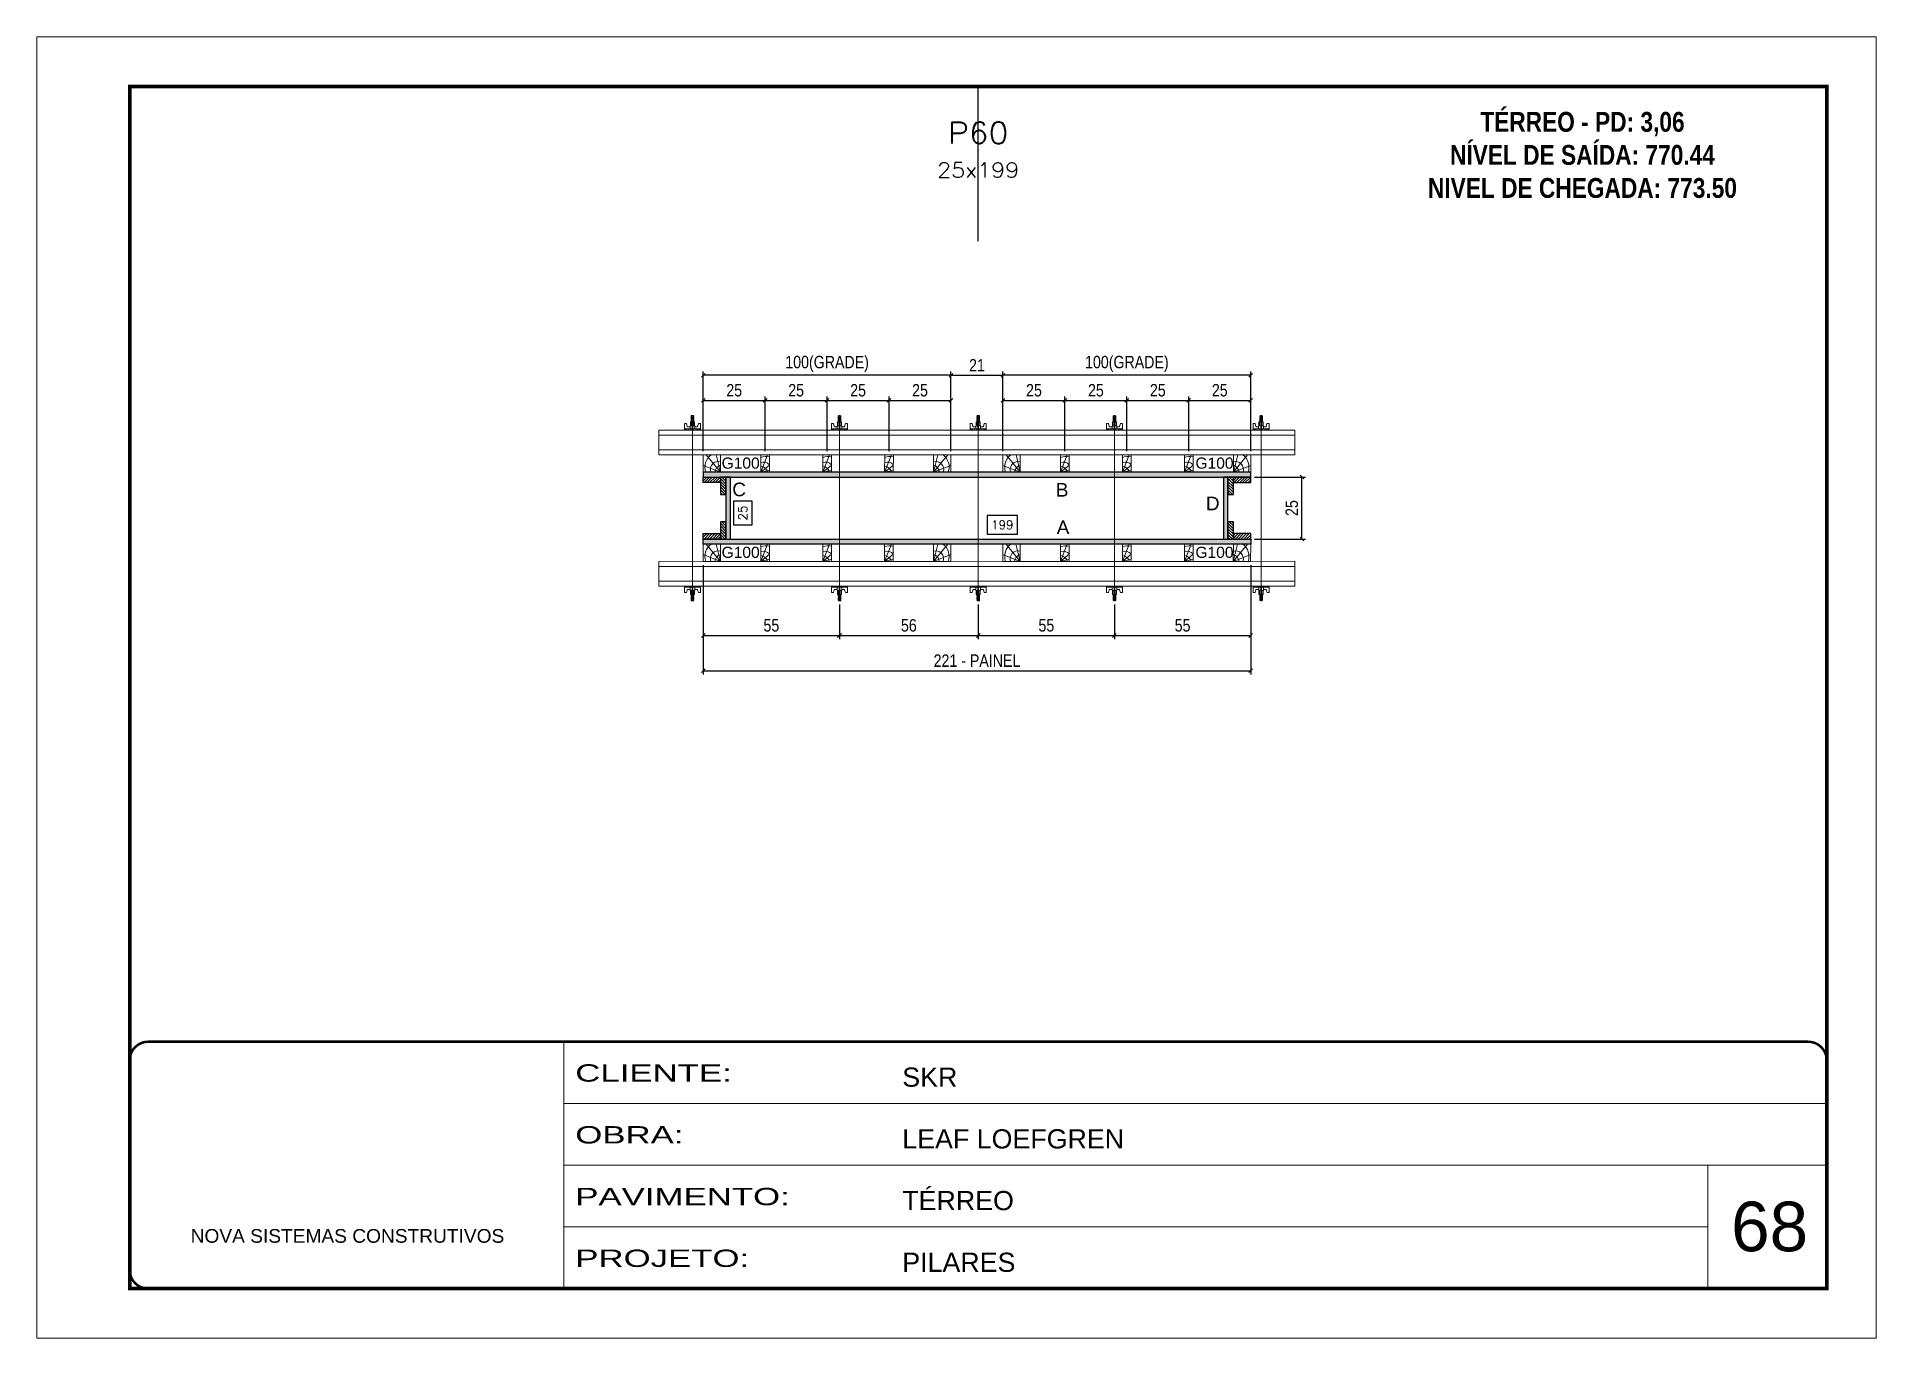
# Model space of a CAD drawing. Extents: x 14400 to 27878, y -21631 to 6985.
# Drawn here: x 19155 to 20640, y -12442 to -11392 of the extents above; entities that cross this region are included whole.
import ezdxf
from ezdxf.enums import TextEntityAlignment as Align

# ---------------------------------------------------------------- set-up
doc = ezdxf.new("R2010")
doc.units = 0
for name, pattern in [('CONTINUO', [0]), ('DASHED', [0.75, 0.5, -0.25]), ('HIDDEN', [0.375, 0.25, -0.125])]:
    doc.linetypes.add(name, pattern=pattern)
for name, color, linetype, lineweight in [('CARIMBO', 255, 'Continuous', 9), ('Folhas', 255, 'Continuous', 9), ('Hachura', 251, 'Continuous', 9), ('Madeira', 126, 'Continuous', 18), ('Perfil Metálico', 224, 'Continuous', 18), ('SARRAFO DE PRESSAO', 251, 'DASHED', 9), ('Texto Seção', 7, 'Continuous', 15)]:
    doc.layers.add(name, color=color, linetype=linetype, lineweight=lineweight)
for name, color, linetype in [('CHAPA', 1, 'Continuous'), ('COTA', 241, 'Continuous'), ('NOMENCLATURA', 7, 'Continuous'), ('SARRAFO', 251, 'Continuous'), ('Texto de Titulo', 7, 'Continuous'), ('Texto Qtd Sarr', 242, 'Continuous'), ('TEXTO_GERAL', 7, 'Continuous')]:
    doc.layers.add(name, color=color, linetype=linetype)
doc.styles.add('ARIAL', font='arial.ttf')
doc.styles.add('COTA TECNICA 2X', font='techl___.ttf', dxfattribs={"height": 10})
doc.styles.add('ROMANC', font='techb___.ttf', dxfattribs={"height": 2.5})
doc.styles.add('ROMANS', font='romans.shx')
doc.styles.add('SANSSERIF', font='sas_____.pfb')
doc.styles.add('Tecnologia', font='')
doc.styles.get('Tecnologia').set_extended_font_data('Forgotten Futurist')
doc.dimstyles.new('SECAO PILAR', dxfattribs={"dimtxt": 10, "dimasz": 3, "dimexe": 3, "dimexo": 3, "dimgap": 3, "dimtad": 1, "dimdec": 1, "dimlfac": 0.5, "dimzin": 12, "dimdsep": 46, "dimtxsty": 'COTA TECNICA 2X', "dimblk1": 'OBLIQUE', "dimblk2": 'OBLIQUE', "dimsah": 1, "dimcen": 0.9, "dimclrd": 256, "dimclre": 256, "dimclrt": 256, "dimadec": 1, "dimazin": 3, "dimtfac": 1, "dimtdec": 1, "dimtmove": 0, "dimatfit": 3, "dimfxl": 1, "dimtolj": 1, "dimtzin": 12, "dimarcsym": 0})
doc.dimstyles.new('SECÇÃO 2', dxfattribs={"dimtxt": 7, "dimasz": 6, "dimexe": 0.18, "dimexo": 2, "dimgap": -4, "dimtad": 3, "dimdec": 1, "dimlfac": 0.5, "dimzin": 12, "dimdsep": 46, "dimtxsty": 'ROMANS', "dimblk": 'ARCHTICK', "dimcen": 0.09, "dimse1": 1, "dimse2": 1, "dimsd1": 1, "dimsd2": 1, "dimclrd": 180, "dimclre": 5, "dimclrt": 1, "dimadec": 0, "dimazin": 3, "dimtfac": 1, "dimtdec": 1, "dimtofl": 0, "dimtmove": 0, "dimatfit": 3, "dimldrblk": 'ARCHTICK', "dimfxl": 1, "dimtolj": 1, "dimtzin": 0, "dimarcsym": 0})

msp = doc.modelspace()

# ---------------------------------------------------------------- texts
at = {"layer": 'CARIMBO', "style": 'ARIAL'}
msp.add_text('68', height=40, dxfattribs=at).set_placement((20522.83, -12372.33))
at = {"layer": 'NOMENCLATURA', "color": 2, "insert": (20402.81, -11426.41), "char_height": 16, "attachment_point": 2, "style": 'ROMANC'}
msp.add_mtext_dynamic_manual_height_columns('\\PTÉRREO - PD: 3,06\\PNÍVEL DE SAÍDA: 770.44\\PNIVEL DE CHEGADA: 773.50', width=432.3511, gutter_width=1, heights=[0], dxfattribs=at)
at = {"layer": 'TEXTO_GERAL', "color": 0, "linetype": 'Continuous', "style": 'SANSSERIF'}
for p in [(19707.82, -11736.43), (20090.37, -11736.43), (19707.81, -11808.41), (20090.35, -11808.41)]:
    msp.add_text('G100', height=9, dxfattribs=at).set_placement(p, align=Align.MIDDLE_LEFT)
at = {"layer": 'TEXTO_GERAL', "style": 'ARIAL'}
for s, p in [('C', (19721.98, -11757.67)), ('B', (19982.73, -11757.98)), ('D', (20104.33, -11769)), ('A', (19983.48, -11788.21))]:
    msp.add_text(s, height=11, dxfattribs=at).set_placement(p, align=Align.MIDDLE_CENTER)

# ---------------------------------------------------------------- blocks, each defined once
blk = doc.blocks.new('9999999999')
at = {"color": 30, "linetype": 'CONTINUO'}
for p, q in [((98564.6, 34230.2), (98564.6, 34429.4)), ((98564.6, 34379.6), (99584, 34379.6)), ((98564.6, 34329.8), (99488, 34329.8)), ((99584, 34329.8), (99488, 34329.8)), ((99488, 34329.8), (99488, 34230.2)), ((98564.6, 34280), (99488, 34280))]:
    blk.add_line(p, q, dxfattribs=at)
at = {"color": 30, "linetype": 'CONTINUO', "const_width": 2}
blk.add_lwpolyline([(99584, 34230.2), (99584, 34414.4, 0.414214), (99569, 34429.4), (98229, 34429.4, 0.414214), (98214, 34414.4), (98214, 34245.2, 0.414214), (98229, 34230.2), (99584, 34230.2)], format="xyb", dxfattribs=at)
at = {"layer": 'Folhas'}
blk.add_lwpolyline([(98139, 34190.2), (99624, 34190.2), (99624, 35240.2), (98139, 35240.2)], close=True, dxfattribs=at)
at = {"layer": 'Folhas', "color": 30, "const_width": 3}
blk.add_lwpolyline([(98214, 34230.2), (99584, 34230.2), (99584, 35200.2), (98214, 35200.2)], close=True, dxfattribs=at)
at = {"color": 7, "linetype": 'Continuous', "ltscale": 5, "style": 'ARIAL'}
for s, height, p in [('SKR', 15.48, (98837.7, 34393.1)), ('LEAF LOEFGREN', 15.483, (98837.7, 34343.3)), ('TÉRREO', 15.48, (98837.7, 34293.5)), ('NOVA SISTEMAS CONSTRUTIVOS', 11.059, (98263.2, 34267.2)), ('PILARES', 15.48, (98837.7, 34243.7))]:
    blk.add_text(s, height=height, dxfattribs=at).set_placement(p)
at = {"layer": 'Folhas', "color": 7, "style": 'Tecnologia', "width": 1.5}
for s, p in [('CLIENTE:', (98573.7, 34397.2)), ('OBRA:', (98573.7, 34347.3)), ('PAVIMENTO:', (98573.7, 34297.5)), ('PROJETO:', (98573.7, 34247.7))]:
    blk.add_text(s, height=14, dxfattribs=at).set_placement(p)
blk = doc.blocks.new('*D2571')
at = {"layer": 'COTA', "color": 180, "lineweight": -2, "transparency": 16777216}
for p, q in [((19732.4, -11767), (19717.4, -11767)), ((19717.4, -11767), (19717.4, -11786.3)), ((19732.4, -11786.3), (19732.4, -11767)), ((19717.4, -11786.3), (19732.4, -11786.3))]:
    blk.add_line(p, q, dxfattribs=at)
at = {"layer": 'Defpoints', "color": 0, "transparency": 16777216}
for p in [(19732.3, -11747.7), (19732.3, -11797.7), (19736.4, -11797.7)]:
    blk.add_point(p, dxfattribs=at)
at = {"layer": 'COTA', "color": 1, "transparency": 16777216, "insert": (19724.9, -11776.7), "char_height": 7, "attachment_point": 5, "rotation": 90, "style": 'ROMANS'}
blk.add_mtext('\\A1;25', dxfattribs=at)
blk = doc.blocks.new('_ArchTick')
at = {"color": 0, "linetype": 'ByBlock', "const_width": 0.15}
blk.add_lwpolyline([(-0.5, -0.5), (0.5, 0.5)], dxfattribs=at)
blk = doc.blocks.new('*D2572')
at = {"layer": 'COTA', "color": 180, "lineweight": -2, "transparency": 16777216}
for p, q in [((19946.8, -11778.7), (19922.1, -11778.7)), ((19922.1, -11778.7), (19922.1, -11793.7)), ((19946.8, -11793.7), (19946.8, -11778.7)), ((19922.1, -11793.7), (19946.8, -11793.7))]:
    blk.add_line(p, q, dxfattribs=at)
at = {"layer": 'Defpoints', "color": 0, "transparency": 16777216}
for p in [(19715, -11797.7), (20113, -11797.7), (20113, -11797.7)]:
    blk.add_point(p, dxfattribs=at)
at = {"layer": 'COTA', "color": 1, "transparency": 16777216, "insert": (19934.5, -11786.2), "char_height": 7, "attachment_point": 5, "style": 'ROMANS'}
blk.add_mtext('\\A1;199', dxfattribs=at)
blk = doc.blocks.new('_Oblique')
at = {"color": 0, "linetype": 'ByBlock', "lineweight": -2}
blk.add_line((-0.5, -0.5), (0.5, 0.5), dxfattribs=at)
blk = doc.blocks.new('*D2573')
at = {"layer": 'COTA', "lineweight": -2, "transparency": 16777216}
for p, q in [((19693, -11818.7), (19693, -11906.9)), ((20135, -11818.7), (20135, -11906.9)), ((19693, -11903.9), (20135, -11903.9))]:
    blk.add_line(p, q, dxfattribs=at)
at = {"layer": 'Defpoints', "color": 0, "transparency": 16777216}
for p in [(19693, -11815.7), (20135, -11815.7), (20135, -11903.9)]:
    blk.add_point(p, dxfattribs=at)
at = {"layer": 'COTA', "lineweight": -2, "transparency": 16777216, "xscale": 3, "yscale": 3, "zscale": 3, "rotation": 180}
blk.add_blockref('_Oblique', (19693, -11903.9), dxfattribs=at)
at = {"layer": 'COTA', "lineweight": -2, "transparency": 16777216, "xscale": 3, "yscale": 3, "zscale": 3}
blk.add_blockref('_Oblique', (20135, -11903.9), dxfattribs=at)
at = {"layer": 'COTA', "transparency": 16777216, "insert": (19914, -11895.8), "char_height": 10, "attachment_point": 5, "style": 'COTA TECNICA 2X'}
blk.add_mtext('\\A1;221 - PAINEL', dxfattribs=at)
blk = doc.blocks.new('*D2574')
at = {"layer": 'COTA', "lineweight": -2, "transparency": 16777216}
for p, q in [((19693, -11818.7), (19693, -11878.5)), ((19803, -11850.5), (19803, -11878.5)), ((19693, -11875.5), (19803, -11875.5))]:
    blk.add_line(p, q, dxfattribs=at)
at = {"layer": 'Defpoints', "color": 0, "transparency": 16777216}
for p in [(19693, -11815.7), (19803, -11847.5), (19803, -11875.5)]:
    blk.add_point(p, dxfattribs=at)
at = {"layer": 'COTA', "lineweight": -2, "transparency": 16777216, "xscale": 3, "yscale": 3, "zscale": 3, "rotation": 180}
blk.add_blockref('_Oblique', (19693, -11875.5), dxfattribs=at)
at = {"layer": 'COTA', "lineweight": -2, "transparency": 16777216, "xscale": 3, "yscale": 3, "zscale": 3}
blk.add_blockref('_Oblique', (19803, -11875.5), dxfattribs=at)
at = {"layer": 'COTA', "transparency": 16777216, "insert": (19748, -11867.4), "char_height": 10, "attachment_point": 5, "style": 'COTA TECNICA 2X'}
blk.add_mtext('\\A1;55', dxfattribs=at)
blk = doc.blocks.new('*D2575')
at = {"layer": 'COTA', "lineweight": -2, "transparency": 16777216}
for p, q in [((20135, -11818.7), (20135, -11878.5)), ((20025, -11850.5), (20025, -11878.5)), ((20025, -11875.5), (20135, -11875.5))]:
    blk.add_line(p, q, dxfattribs=at)
at = {"layer": 'Defpoints', "color": 0, "transparency": 16777216}
for p in [(20135, -11815.7), (20025, -11847.5), (20135, -11875.5)]:
    blk.add_point(p, dxfattribs=at)
at = {"layer": 'COTA', "lineweight": -2, "transparency": 16777216, "xscale": 3, "yscale": 3, "zscale": 3, "rotation": 180}
blk.add_blockref('_Oblique', (20025, -11875.5), dxfattribs=at)
at = {"layer": 'COTA', "lineweight": -2, "transparency": 16777216, "xscale": 3, "yscale": 3, "zscale": 3}
blk.add_blockref('_Oblique', (20135, -11875.5), dxfattribs=at)
at = {"layer": 'COTA', "transparency": 16777216, "insert": (20080, -11867.4), "char_height": 10, "attachment_point": 5, "style": 'COTA TECNICA 2X'}
blk.add_mtext('\\A1;55', dxfattribs=at)
blk = doc.blocks.new('C')
at = {"layer": 'Hachura', "color": 0}
for p, q in [((0, 3.22), (0, -3.22)), ((0.45, 3.22), (0, 3.22)), ((0.46, 3.16), (0, 3.16)), ((0.46, 3.05), (0, 3.05)), ((0.46, 2.88), (0, 2.88)), ((0, 2.75), (0, -1.16)), ((0.46, 2.65), (0, 2.65)), ((0.46, 2.23), (0, 2.23)), ((0.46, 1.51), (0, 1.51)), ((0.39, 0.49), (0.17, 0.49)), ((0.45, -3.23), (0.45, 3.22)), ((0.45, 3.22), (2.58, 3.22)), ((1.74, 0.97), (0.45, 0.97)), ((1.45, 0.1), (0.45, 0.1)), ((1.35, 1.94), (1.35, 0.96)), ((2.58, 2.39), (1.47, 2.09)), ((1.74, -0.97), (1.74, 0.97)), ((1.74, 0.97), (1.74, 0.84)), ((1.74, 0.97), (1.74, 0.84)), ((1.74, 0.84), (3.35, 0.84)), ((3.35, 0.45), (1.74, 0.45)), ((2.58, 3.22), (2.58, 2.39)), ((3.32, 0.84), (3.32, -0.84)), ((3.35, 0.84), (3.35, -0.84)), ((3.68, 0.45), (3.35, 0.45)), ((3.84, -0.52), (3.35, 0.45)), ((3.35, 0.06), (3.67, -0.57)), ((3.68, 0.45), (4.16, -0.52)), ((3.72, 0.5), (4.25, -0.57)), ((4.37, -0.55), (3.83, 0.53)), ((4.15, 0.45), (3.93, 0.45)), ((4.42, -0.52), (3.93, 0.45)), ((4.15, 0.45), (4.26, 0.45)), ((4.26, 0.45), (4.74, -0.52)), ((4.3, 0.5), (4.83, -0.57)), ((4.95, -0.55), (4.41, 0.53)), ((4.51, 0.45), (4.84, 0.45)), ((5, -0.52), (4.51, 0.45)), ((4.84, 0.45), (5.32, -0.52)), ((4.88, 0.5), (5.41, -0.57)), ((5.53, -0.55), (4.99, 0.53)), ((5.58, -0.52), (5.09, 0.45)), ((5.42, 0.45), (5.09, 0.45)), ((5.58, -0.52), (5.09, 0.45)), ((5.42, 0.45), (5.74, -0.19)), ((5.46, 0.5), (5.74, -0.07)), ((5.74, 0.19), (5.57, 0.53)), ((5.74, 0.32), (5.68, 0.45)), ((5.68, 0.45), (5.74, 0.45)), ((5.74, 0.45), (5.9, 0.29)), ((5.74, 0.45), (5.74, -0.52)), ((5.9, -0.36), (5.9, 0.29)), ((0.45, 0), (0, 0)), ((0.46, -1.52), (0, -1.52)), ((0.46, -2.23), (0, -2.23)), ((0.46, -2.65), (0, -2.65)), ((0.46, -2.88), (0, -2.88)), ((0.46, -3.05), (0, -3.05)), ((0.46, -3.16), (0, -3.16)), ((0, -3.22), (2.57, -3.22)), ((0.08, -0.48), (0.29, -0.48)), ((0.29, -0.48), (0.4, -0.48)), ((0.45, 0), (0.45, -0.97)), ((0.45, -0.16), (1.45, -0.16)), ((0.45, -0.65), (0.45, -0.32)), ((0.45, -3.23), (0.45, -0.65)), ((0.45, -0.97), (1.74, -0.97)), ((1.35, -1.94), (1.35, -0.97)), ((2.58, -2.39), (1.47, -2.1)), ((3.35, -0.32), (1.74, -0.32)), ((3.35, -0.84), (1.74, -0.84)), ((2.58, -3.23), (2.58, -2.39)), ((3.35, -0.07), (3.58, -0.52)), ((3.35, -0.52), (3.58, -0.52)), ((3.84, -0.52), (4.16, -0.52)), ((4.42, -0.52), (4.74, -0.52)), ((4.63, -0.52), (4.74, -0.52)), ((5, -0.52), (5.32, -0.52)), ((5.58, -0.52), (5.74, -0.52)), ((5.74, -0.52), (5.9, -0.36)), ((5.74, -0.52), (5.74, -0.52))]:
    blk.add_line(p, q, dxfattribs=at)
for centre, radius, start, end in [((1.52, 1.94), 0.161, 104.74356, 180), ((1.44, -0.03), 0.129, 272.69497, 87.30503), ((3.81, 0.39), 0.143, 25.56881, 154.43119), ((4.39, 0.39), 0.143, 25.56881, 154.43119), ((4.97, 0.39), 0.143, 25.56881, 154.43119), ((5.55, 0.39), 0.143, 25.56881, 154.43119), ((0.17, -0.37), 0.174, 221.74404, 317.85924), ((1.52, -1.94), 0.161, 180, 255.25644), ((3.71, -0.4), 0.174, 222.14076, 318.25596), ((4.29, -0.4), 0.174, 222.14076, 318.25596), ((4.87, -0.4), 0.174, 222.14076, 318.25596), ((5.45, -0.4), 0.174, 222.14076, 318.25596), ((5.61, -0.4), 0.174, 317.85924, 318.25596)]:
    blk.add_arc(centre, radius, start, end, dxfattribs=at)
blk = doc.blocks.new('*D2580')
at = {"layer": 'COTA', "lineweight": -2, "transparency": 16777216}
for p, q in [((19915, -11850.5), (19915, -11878.5)), ((20025, -11850.5), (20025, -11878.5)), ((19915, -11875.5), (20025, -11875.5))]:
    blk.add_line(p, q, dxfattribs=at)
at = {"layer": 'Defpoints', "color": 0, "transparency": 16777216}
for p in [(19915, -11847.5), (20025, -11847.5), (20025, -11875.5)]:
    blk.add_point(p, dxfattribs=at)
at = {"layer": 'COTA', "lineweight": -2, "transparency": 16777216, "xscale": 3, "yscale": 3, "zscale": 3, "rotation": 180}
blk.add_blockref('_Oblique', (19915, -11875.5), dxfattribs=at)
at = {"layer": 'COTA', "lineweight": -2, "transparency": 16777216, "xscale": 3, "yscale": 3, "zscale": 3}
blk.add_blockref('_Oblique', (20025, -11875.5), dxfattribs=at)
at = {"layer": 'COTA', "transparency": 16777216, "insert": (19970, -11867.4), "char_height": 10, "attachment_point": 5, "style": 'COTA TECNICA 2X'}
blk.add_mtext('\\A1;55', dxfattribs=at)
blk = doc.blocks.new('*D2581')
at = {"layer": 'COTA', "lineweight": -2, "transparency": 16777216}
for p, q in [((20138, -11747.7), (20179.3, -11747.7)), ((20176.3, -11797.7), (20176.3, -11747.7)), ((20138, -11797.7), (20179.3, -11797.7))]:
    blk.add_line(p, q, dxfattribs=at)
at = {"layer": 'Defpoints', "color": 0, "transparency": 16777216}
for p in [(20135, -11747.7), (20176.3, -11747.7), (20135, -11797.7)]:
    blk.add_point(p, dxfattribs=at)
at = {"layer": 'COTA', "lineweight": -2, "transparency": 16777216, "xscale": 3, "yscale": 3, "zscale": 3}
for p, rotation in [((20176.3, -11747.7), 90), ((20176.3, -11797.7), 270)]:
    blk.add_blockref('_Oblique', p, dxfattribs=dict(at, rotation=rotation))
at = {"layer": 'COTA', "transparency": 16777216, "insert": (20168.2, -11772.7), "char_height": 10, "attachment_point": 5, "rotation": 90, "style": 'COTA TECNICA 2X'}
blk.add_mtext('\\A1;25', dxfattribs=at)
blk = doc.blocks.new('*D2582')
at = {"layer": 'COTA', "lineweight": -2, "transparency": 16777216}
for p, q in [((19803, -11850.5), (19803, -11878.5)), ((19915, -11850.5), (19915, -11878.5)), ((19803, -11875.5), (19915, -11875.5))]:
    blk.add_line(p, q, dxfattribs=at)
at = {"layer": 'Defpoints', "color": 0, "transparency": 16777216}
for p in [(19803, -11847.5), (19915, -11847.5), (19915, -11875.5)]:
    blk.add_point(p, dxfattribs=at)
at = {"layer": 'COTA', "lineweight": -2, "transparency": 16777216, "xscale": 3, "yscale": 3, "zscale": 3, "rotation": 180}
blk.add_blockref('_Oblique', (19803, -11875.5), dxfattribs=at)
at = {"layer": 'COTA', "lineweight": -2, "transparency": 16777216, "xscale": 3, "yscale": 3, "zscale": 3}
blk.add_blockref('_Oblique', (19915, -11875.5), dxfattribs=at)
at = {"layer": 'COTA', "transparency": 16777216, "insert": (19859, -11867.4), "char_height": 10, "attachment_point": 5, "style": 'COTA TECNICA 2X'}
blk.add_mtext('\\A1;56', dxfattribs=at)
blk = doc.blocks.new('PONTALETE')
at = {"layer": 'Madeira'}
for q in [(2.71, 7), (7, 5.76), (7, 1.74)]:
    blk.add_line((0, 0), q, dxfattribs=at)
blk.add_lwpolyline([(0, 0), (7, 0), (7, 7), (0, 7)], close=True, dxfattribs=at)
for centre, radius, start, end in [((2.04, 0.06), 6.23, 37.28179, 109.09128), ((1.09, 0.9), 3.19, 343.60304, 109.98471), ((-0.21, -0.78), 3.09, 14.63219, 86.0383)]:
    blk.add_arc(centre, radius, start, end, dxfattribs=at)
blk = doc.blocks.new('MEIO PONTALETE')
at = {"layer": 'Madeira'}
for q in [(2.71, 7), (3.5, 2.88), (3.5, 0.87)]:
    blk.add_line((0, 0), q, dxfattribs=at)
blk.add_lwpolyline([(0, 0), (3.5, 0), (3.5, 7), (0, 7)], close=True, dxfattribs=at)
for centre, radius, start, end in [((2.04, 0.06), 6.23, 76.44987, 109.09128), ((1.09, 0.9), 3.19, 40.90626, 109.98471), ((-0.21, -0.78), 3.09, 14.63219, 86.0383)]:
    blk.add_arc(centre, radius, start, end, dxfattribs=at)
blk = doc.blocks.new('*D2576')
at = {"layer": 'COTA', "lineweight": -2, "transparency": 16777216}
for p, q in [((19935, -11726.7), (19935, -11682.8)), ((19935, -11685.8), (19985, -11685.8)), ((19985, -11726.7), (19985, -11682.8))]:
    blk.add_line(p, q, dxfattribs=at)
at = {"layer": 'Defpoints', "color": 0, "transparency": 16777216}
for p in [(19985, -11685.8), (19935, -11729.7), (19985, -11729.7)]:
    blk.add_point(p, dxfattribs=at)
at = {"layer": 'COTA', "lineweight": -2, "transparency": 16777216, "xscale": 3, "yscale": 3, "zscale": 3, "rotation": 180}
blk.add_blockref('_Oblique', (19935, -11685.8), dxfattribs=at)
at = {"layer": 'COTA', "lineweight": -2, "transparency": 16777216, "xscale": 3, "yscale": 3, "zscale": 3}
blk.add_blockref('_Oblique', (19985, -11685.8), dxfattribs=at)
at = {"layer": 'COTA', "transparency": 16777216, "insert": (19960, -11677.7), "char_height": 10, "attachment_point": 5, "style": 'COTA TECNICA 2X'}
blk.add_mtext('\\A1;25', dxfattribs=at)
blk = doc.blocks.new('*D2577')
at = {"layer": 'COTA', "lineweight": -2, "transparency": 16777216}
for p, q in [((19935, -11726.7), (19935, -11662.6)), ((20135, -11665.6), (19935, -11665.6)), ((20135, -11726.7), (20135, -11662.6))]:
    blk.add_line(p, q, dxfattribs=at)
at = {"layer": 'Defpoints', "color": 0, "transparency": 16777216}
for p in [(19935, -11665.6), (19935, -11729.7), (20135, -11729.7)]:
    blk.add_point(p, dxfattribs=at)
at = {"layer": 'COTA', "lineweight": -2, "transparency": 16777216, "xscale": 3, "yscale": 3, "zscale": 3, "rotation": 180}
blk.add_blockref('_Oblique', (19935, -11665.6), dxfattribs=at)
at = {"layer": 'COTA', "lineweight": -2, "transparency": 16777216, "xscale": 3, "yscale": 3, "zscale": 3}
blk.add_blockref('_Oblique', (20135, -11665.6), dxfattribs=at)
at = {"layer": 'COTA', "transparency": 16777216, "insert": (20035, -11656.4), "char_height": 10, "attachment_point": 5, "style": 'COTA TECNICA 2X'}
blk.add_mtext('\\A1;100(GRADE)', dxfattribs=at)
blk = doc.blocks.new('*D2583')
at = {"layer": 'COTA', "lineweight": -2, "transparency": 16777216}
for p, q in [((19985, -11726.7), (19985, -11682.8)), ((19985, -11685.8), (20035, -11685.8)), ((20035, -11726.7), (20035, -11682.8))]:
    blk.add_line(p, q, dxfattribs=at)
at = {"layer": 'Defpoints', "color": 0, "transparency": 16777216}
for p in [(20035, -11685.8), (19985, -11729.7), (20035, -11729.7)]:
    blk.add_point(p, dxfattribs=at)
at = {"layer": 'COTA', "lineweight": -2, "transparency": 16777216, "xscale": 3, "yscale": 3, "zscale": 3, "rotation": 180}
blk.add_blockref('_Oblique', (19985, -11685.8), dxfattribs=at)
at = {"layer": 'COTA', "lineweight": -2, "transparency": 16777216, "xscale": 3, "yscale": 3, "zscale": 3}
blk.add_blockref('_Oblique', (20035, -11685.8), dxfattribs=at)
at = {"layer": 'COTA', "transparency": 16777216, "insert": (20010, -11677.7), "char_height": 10, "attachment_point": 5, "style": 'COTA TECNICA 2X'}
blk.add_mtext('\\A1;25', dxfattribs=at)
blk = doc.blocks.new('*D2584')
at = {"layer": 'COTA', "lineweight": -2, "transparency": 16777216}
for p, q in [((20035, -11726.7), (20035, -11682.8)), ((20035, -11685.8), (20085, -11685.8)), ((20085, -11726.7), (20085, -11682.8))]:
    blk.add_line(p, q, dxfattribs=at)
at = {"layer": 'Defpoints', "color": 0, "transparency": 16777216}
for p in [(20085, -11685.8), (20035, -11729.7), (20085, -11729.7)]:
    blk.add_point(p, dxfattribs=at)
at = {"layer": 'COTA', "lineweight": -2, "transparency": 16777216, "xscale": 3, "yscale": 3, "zscale": 3, "rotation": 180}
blk.add_blockref('_Oblique', (20035, -11685.8), dxfattribs=at)
at = {"layer": 'COTA', "lineweight": -2, "transparency": 16777216, "xscale": 3, "yscale": 3, "zscale": 3}
blk.add_blockref('_Oblique', (20085, -11685.8), dxfattribs=at)
at = {"layer": 'COTA', "transparency": 16777216, "insert": (20060, -11677.7), "char_height": 10, "attachment_point": 5, "style": 'COTA TECNICA 2X'}
blk.add_mtext('\\A1;25', dxfattribs=at)
blk = doc.blocks.new('*D2585')
at = {"layer": 'COTA', "lineweight": -2, "transparency": 16777216}
for p, q in [((20085, -11726.7), (20085, -11682.8)), ((20085, -11685.8), (20135, -11685.8)), ((20135, -11726.7), (20135, -11682.8))]:
    blk.add_line(p, q, dxfattribs=at)
at = {"layer": 'Defpoints', "color": 0, "transparency": 16777216}
for p in [(20135, -11685.8), (20085, -11729.7), (20135, -11729.7)]:
    blk.add_point(p, dxfattribs=at)
at = {"layer": 'COTA', "lineweight": -2, "transparency": 16777216, "xscale": 3, "yscale": 3, "zscale": 3, "rotation": 180}
blk.add_blockref('_Oblique', (20085, -11685.8), dxfattribs=at)
at = {"layer": 'COTA', "lineweight": -2, "transparency": 16777216, "xscale": 3, "yscale": 3, "zscale": 3}
blk.add_blockref('_Oblique', (20135, -11685.8), dxfattribs=at)
at = {"layer": 'COTA', "transparency": 16777216, "insert": (20110, -11677.7), "char_height": 10, "attachment_point": 5, "style": 'COTA TECNICA 2X'}
blk.add_mtext('\\A1;25', dxfattribs=at)
blk = doc.blocks.new('*D2578')
at = {"layer": 'COTA', "lineweight": -2, "transparency": 16777216}
for p, q in [((19693, -11726.7), (19693, -11682.8)), ((19693, -11685.8), (19743, -11685.8)), ((19743, -11726.7), (19743, -11682.8))]:
    blk.add_line(p, q, dxfattribs=at)
at = {"layer": 'Defpoints', "color": 0, "transparency": 16777216}
for p in [(19743, -11685.8), (19693, -11729.7), (19743, -11729.7)]:
    blk.add_point(p, dxfattribs=at)
at = {"layer": 'COTA', "lineweight": -2, "transparency": 16777216, "xscale": 3, "yscale": 3, "zscale": 3, "rotation": 180}
blk.add_blockref('_Oblique', (19693, -11685.8), dxfattribs=at)
at = {"layer": 'COTA', "lineweight": -2, "transparency": 16777216, "xscale": 3, "yscale": 3, "zscale": 3}
blk.add_blockref('_Oblique', (19743, -11685.8), dxfattribs=at)
at = {"layer": 'COTA', "transparency": 16777216, "insert": (19718, -11677.7), "char_height": 10, "attachment_point": 5, "style": 'COTA TECNICA 2X'}
blk.add_mtext('\\A1;25', dxfattribs=at)
blk = doc.blocks.new('*D2579')
at = {"layer": 'COTA', "lineweight": -2, "transparency": 16777216}
for p, q in [((19693, -11726.7), (19693, -11662.6)), ((19893, -11665.6), (19693, -11665.6)), ((19893, -11726.7), (19893, -11662.6))]:
    blk.add_line(p, q, dxfattribs=at)
at = {"layer": 'Defpoints', "color": 0, "transparency": 16777216}
for p in [(19693, -11665.6), (19693, -11729.7), (19893, -11729.7)]:
    blk.add_point(p, dxfattribs=at)
at = {"layer": 'COTA', "lineweight": -2, "transparency": 16777216, "xscale": 3, "yscale": 3, "zscale": 3, "rotation": 180}
blk.add_blockref('_Oblique', (19693, -11665.6), dxfattribs=at)
at = {"layer": 'COTA', "lineweight": -2, "transparency": 16777216, "xscale": 3, "yscale": 3, "zscale": 3}
blk.add_blockref('_Oblique', (19893, -11665.6), dxfattribs=at)
at = {"layer": 'COTA', "transparency": 16777216, "insert": (19793, -11656.4), "char_height": 10, "attachment_point": 5, "style": 'COTA TECNICA 2X'}
blk.add_mtext('\\A1;100(GRADE)', dxfattribs=at)
blk = doc.blocks.new('*D2586')
at = {"layer": 'COTA', "lineweight": -2, "transparency": 16777216}
for p, q in [((19743, -11726.7), (19743, -11682.8)), ((19743, -11685.8), (19793, -11685.8)), ((19793, -11726.7), (19793, -11682.8))]:
    blk.add_line(p, q, dxfattribs=at)
at = {"layer": 'Defpoints', "color": 0, "transparency": 16777216}
for p in [(19793, -11685.8), (19743, -11729.7), (19793, -11729.7)]:
    blk.add_point(p, dxfattribs=at)
at = {"layer": 'COTA', "lineweight": -2, "transparency": 16777216, "xscale": 3, "yscale": 3, "zscale": 3, "rotation": 180}
blk.add_blockref('_Oblique', (19743, -11685.8), dxfattribs=at)
at = {"layer": 'COTA', "lineweight": -2, "transparency": 16777216, "xscale": 3, "yscale": 3, "zscale": 3}
blk.add_blockref('_Oblique', (19793, -11685.8), dxfattribs=at)
at = {"layer": 'COTA', "transparency": 16777216, "insert": (19768, -11677.7), "char_height": 10, "attachment_point": 5, "style": 'COTA TECNICA 2X'}
blk.add_mtext('\\A1;25', dxfattribs=at)
blk = doc.blocks.new('*D2587')
at = {"layer": 'COTA', "lineweight": -2, "transparency": 16777216}
for p, q in [((19793, -11726.7), (19793, -11682.8)), ((19793, -11685.8), (19843, -11685.8)), ((19843, -11726.7), (19843, -11682.8))]:
    blk.add_line(p, q, dxfattribs=at)
at = {"layer": 'Defpoints', "color": 0, "transparency": 16777216}
for p in [(19843, -11685.8), (19793, -11729.7), (19843, -11729.7)]:
    blk.add_point(p, dxfattribs=at)
at = {"layer": 'COTA', "lineweight": -2, "transparency": 16777216, "xscale": 3, "yscale": 3, "zscale": 3, "rotation": 180}
blk.add_blockref('_Oblique', (19793, -11685.8), dxfattribs=at)
at = {"layer": 'COTA', "lineweight": -2, "transparency": 16777216, "xscale": 3, "yscale": 3, "zscale": 3}
blk.add_blockref('_Oblique', (19843, -11685.8), dxfattribs=at)
at = {"layer": 'COTA', "transparency": 16777216, "insert": (19818, -11677.7), "char_height": 10, "attachment_point": 5, "style": 'COTA TECNICA 2X'}
blk.add_mtext('\\A1;25', dxfattribs=at)
blk = doc.blocks.new('*D2588')
at = {"layer": 'COTA', "lineweight": -2, "transparency": 16777216}
for p, q in [((19843, -11726.7), (19843, -11682.8)), ((19843, -11685.8), (19893, -11685.8)), ((19893, -11726.7), (19893, -11682.8))]:
    blk.add_line(p, q, dxfattribs=at)
at = {"layer": 'Defpoints', "color": 0, "transparency": 16777216}
for p in [(19893, -11685.8), (19843, -11729.7), (19893, -11729.7)]:
    blk.add_point(p, dxfattribs=at)
at = {"layer": 'COTA', "lineweight": -2, "transparency": 16777216, "xscale": 3, "yscale": 3, "zscale": 3, "rotation": 180}
blk.add_blockref('_Oblique', (19843, -11685.8), dxfattribs=at)
at = {"layer": 'COTA', "lineweight": -2, "transparency": 16777216, "xscale": 3, "yscale": 3, "zscale": 3}
blk.add_blockref('_Oblique', (19893, -11685.8), dxfattribs=at)
at = {"layer": 'COTA', "transparency": 16777216, "insert": (19868, -11677.7), "char_height": 10, "attachment_point": 5, "style": 'COTA TECNICA 2X'}
blk.add_mtext('\\A1;25', dxfattribs=at)
blk = doc.blocks.new('*D2589')
at = {"layer": 'COTA', "lineweight": -2, "transparency": 16777216}
for p, q in [((19893, -11726.8), (19893, -11662.6)), ((19893, -11665.6), (19935, -11665.6)), ((19935, -11726.7), (19935, -11662.6))]:
    blk.add_line(p, q, dxfattribs=at)
at = {"layer": 'Defpoints', "color": 0, "transparency": 16777216}
for p in [(19935, -11665.6), (19893, -11729.8), (19935, -11729.7)]:
    blk.add_point(p, dxfattribs=at)
at = {"layer": 'COTA', "lineweight": -2, "transparency": 16777216, "xscale": 3, "yscale": 3, "zscale": 3, "rotation": 180}
blk.add_blockref('_Oblique', (19893, -11665.6), dxfattribs=at)
at = {"layer": 'COTA', "lineweight": -2, "transparency": 16777216, "xscale": 3, "yscale": 3, "zscale": 3}
blk.add_blockref('_Oblique', (19935, -11665.6), dxfattribs=at)
at = {"layer": 'COTA', "transparency": 16777216, "insert": (19914, -11657.5), "char_height": 10, "attachment_point": 5, "style": 'COTA TECNICA 2X'}
blk.add_mtext('\\A1;21', dxfattribs=at)
blk = doc.blocks.new('titulo1')
at = {"layer": 'Defpoints', "color": 252, "linetype": 'HIDDEN', "ltscale": 2}
blk.add_line((0, 0), (0, 125), dxfattribs=at)
at = {"layer": 'Defpoints', "style": 'ROMANS', "oblique": 15}
blk.add_attdef('FOLHA', text='', height=10, dxfattribs=at).set_placement((0, 15.6), align=Align.MIDDLE_CENTER)
at = {"layer": 'Texto Qtd Sarr', "color": 3, "style": 'ROMANS', "oblique": 15}
for tag, height, p in [('TITULO', 17, (0, 71.4)), ('SEÇÃO', 12, (0, 41.5))]:
    blk.add_attdef(tag, text='', height=height, dxfattribs=at).set_placement(p, align=Align.MIDDLE_CENTER)

# ---------------------------------------------------------------- dimensions: what is measured, and where the dimension line sits
at = {"layer": 'COTA'}
for base, p1, p2, text, picture, middle in [((19692.98, -11665.59), (19892.98, -11729.74), (19692.98, -11729.71), '<>(GRADE)', '*D2579', (19792.98, -11656.37)), ((19934.99, -11665.59), (20134.98, -11729.74), (19934.99, -11729.71), '<>(GRADE)', '*D2577', (20034.99, -11656.37)), ((20134.97, -11903.89), (19692.97, -11815.72), (20134.97, -11815.68), '<> - PAINEL', '*D2573', (19913.97, -11895.81))]:
    dim = msp.add_linear_dim(base=base, p1=p1, p2=p2, text=text, dimstyle='SECAO PILAR', dxfattribs=at)
    dim.commit()
    dim.dimension.update_dxf_attribs({"geometry": picture, "text_midpoint": middle})
for base, p1, p2, picture, middle in [((19934.99, -11665.59), (19892.98, -11729.76), (19934.99, -11729.71), '*D2589', (19913.98, -11657.53)), ((19742.98, -11685.79), (19692.98, -11729.71), (19742.98, -11729.73), '*D2578', (19717.98, -11677.68)), ((19792.98, -11685.79), (19742.98, -11729.73), (19792.98, -11729.73), '*D2586', (19767.98, -11677.68)), ((19842.98, -11685.79), (19792.98, -11729.73), (19842.98, -11729.73), '*D2587', (19817.98, -11677.68)), ((19892.98, -11685.79), (19842.98, -11729.73), (19892.98, -11729.73), '*D2588', (19867.98, -11677.68)), ((19984.99, -11685.79), (19934.99, -11729.71), (19984.99, -11729.73), '*D2576', (19959.99, -11677.68)), ((20034.99, -11685.79), (19984.99, -11729.73), (20034.99, -11729.73), '*D2583', (20009.99, -11677.68)), ((20084.99, -11685.79), (20034.99, -11729.73), (20084.99, -11729.73), '*D2584', (20059.99, -11677.68)), ((20134.98, -11685.79), (20084.99, -11729.73), (20134.98, -11729.73), '*D2585', (20109.99, -11677.68)), ((19803.03, -11875.46), (19692.97, -11815.73), (19803.03, -11847.5), '*D2574', (19748, -11867.35)), ((20134.97, -11875.46), (20025.03, -11847.5), (20134.97, -11815.73), '*D2575', (20080, -11867.35)), ((19915.03, -11875.46), (19803.03, -11847.5), (19915.03, -11847.5), '*D2582', (19859.03, -11867.35)), ((20025.03, -11875.46), (19915.03, -11847.5), (20025.03, -11847.5), '*D2580', (19970.03, -11867.35))]:
    dim = msp.add_linear_dim(base=base, p1=p1, p2=p2, dimstyle='SECAO PILAR', dxfattribs=at)
    dim.commit()
    dim.dimension.update_dxf_attribs({"geometry": picture, "text_midpoint": middle})
dim = msp.add_linear_dim(base=(20176.27, -11747.73), p1=(20134.97, -11797.73), p2=(20134.97, -11747.73), angle=90, dimstyle='SECAO PILAR', dxfattribs=at)
dim.commit()
dim.dimension.update_dxf_attribs({"geometry": '*D2581', "text_midpoint": (20168.16, -11772.73)})
dim = msp.add_linear_dim(base=(19736.38, -11797.73), p1=(19732.29, -11747.73), p2=(19732.29, -11797.73), angle=270, dimstyle='SECÇÃO 2', dxfattribs=at)
dim.commit()
dim.dimension.update_dxf_attribs({"geometry": '*D2571', "text_midpoint": (19736.38, -11776.65), "dimtype": 160})
dim = msp.add_linear_dim(base=(20112.97, -11797.73), p1=(19714.97, -11797.73), p2=(20112.97, -11797.73), dimstyle='SECÇÃO 2', dxfattribs=at)
dim.commit()
dim.dimension.update_dxf_attribs({"geometry": '*D2572', "text_midpoint": (19934.48, -11797.73), "dimtype": 160})

# ---------------------------------------------------------------- hatches: boundary and pattern name
at = {"layer": 'Hachura'}
h = msp.add_hatch(color=256, dxfattribs=at)
h.dxf.hatch_style = 1
h.paths.add_polyline_path([(20134.97, -11747.73), (20134.97, -11743.73), (19692.97, -11743.73), (19692.97, -11747.73)])
h = msp.add_hatch(dxfattribs=at)
h.set_pattern_fill('ANSI31', color=256, scale=0.5, angle=180, style=0)
h.set_pattern_definition([(225, (10569.015, -34643.5346), (1.12253202, -1.12253202), [])])
h.paths.add_polyline_path([(19706.97, -11752.13), (19706.97, -11747.73), (19692.97, -11747.73), (19692.97, -11752.13)])
h = msp.add_hatch(dxfattribs=at)
h.set_pattern_fill('ANSI31', color=256, scale=0.5, angle=270, style=0)
h.set_pattern_definition([(315, (42602.775, -21250.6783), (1.12253202, 1.12253202), [])])
h.paths.add_polyline_path([(19711.37, -11761.73), (19706.97, -11761.73), (19706.97, -11747.73), (19711.37, -11747.73)])
h = msp.add_hatch(color=256, dxfattribs=at)
h.dxf.hatch_style = 1
h.paths.add_polyline_path([(19711.37, -11797.73), (19714.97, -11797.73), (19714.97, -11747.73), (19711.37, -11747.73)])
h = msp.add_hatch(color=256, dxfattribs=at)
h.dxf.hatch_style = 1
h.paths.add_polyline_path([(20112.97, -11797.73), (20116.57, -11797.73), (20116.57, -11747.73), (20112.97, -11747.73)])
h = msp.add_hatch(dxfattribs=at)
h.set_pattern_fill('ANSI31', color=256, scale=0.5, angle=270, style=0)
h.set_pattern_definition([(315, (43012.375, -21250.6783), (1.12253202, 1.12253202), [])])
h.paths.add_polyline_path([(20120.97, -11761.73), (20116.57, -11761.73), (20116.57, -11747.73), (20120.97, -11747.73)])
h = msp.add_hatch(dxfattribs=at)
h.set_pattern_fill('ANSI31', color=256, scale=0.5, angle=180, style=0)
h.set_pattern_definition([(225, (10997.015, -34677.1346), (1.12253202, -1.12253202), [])])
h.paths.add_polyline_path([(20134.97, -11747.73), (20134.97, -11752.13), (20120.97, -11752.13), (20120.97, -11747.73)])
h = msp.add_hatch(dxfattribs=at)
h.set_pattern_fill('ANSI31', color=256, scale=0.5, angle=270, style=0)
h.set_pattern_definition([(315, (42602.775, -21286.6783), (1.12253202, 1.12253202), [])])
h.paths.add_polyline_path([(19711.37, -11797.73), (19706.97, -11797.73), (19706.97, -11783.73), (19711.37, -11783.73)])
h = msp.add_hatch(dxfattribs=at)
h.set_pattern_fill('ANSI31', color=256, scale=0.5, angle=270, style=0)
h.set_pattern_definition([(315, (43012.375, -21286.6783), (1.12253202, 1.12253202), [])])
h.paths.add_polyline_path([(20120.97, -11797.73), (20116.57, -11797.73), (20116.57, -11783.73), (20120.97, -11783.73)])
h = msp.add_hatch(dxfattribs=at)
h.set_pattern_fill('ANSI31', color=256, scale=0.5, angle=180, style=0)
h.set_pattern_definition([(225, (10569.015, -34689.1346), (1.12253202, -1.12253202), [])])
h.paths.add_polyline_path([(19706.97, -11797.73), (19706.97, -11793.33), (19692.97, -11793.33), (19692.97, -11797.73)])
h = msp.add_hatch(color=256, dxfattribs=at)
h.dxf.hatch_style = 1
h.paths.add_polyline_path([(20134.97, -11797.73), (20134.97, -11801.73), (19692.97, -11801.73), (19692.97, -11797.73)])
h = msp.add_hatch(dxfattribs=at)
h.set_pattern_fill('ANSI31', color=256, scale=0.5, angle=180, style=0)
h.set_pattern_definition([(225, (10632.015, -34689.1346), (1.12253202, -1.12253202), [])])
h.paths.add_polyline_path([(20120.97, -11797.73), (20120.97, -11793.33), (20134.97, -11793.33), (20134.97, -11797.73)])

# ---------------------------------------------------------------- linework, layer by layer
at = {"layer": 'CHAPA'}
for points in [[(20134.97, -11747.73), (20134.97, -11743.73), (19692.97, -11743.73), (19692.97, -11747.73)], [(19711.37, -11797.73), (19714.97, -11797.73), (19714.97, -11747.73), (19711.37, -11747.73)], [(20112.97, -11797.73), (20116.57, -11797.73), (20116.57, -11747.73), (20112.97, -11747.73)], [(20134.97, -11797.73), (20134.97, -11801.73), (19692.97, -11801.73), (19692.97, -11797.73)]]:
    msp.add_lwpolyline(points, close=True, dxfattribs=at)
at = {"layer": 'Hachura'}
for p, q in [((19684.28, -11846.5), (19684.28, -11702.76)), ((19802.97, -11846.5), (19802.97, -11702.76)), ((19914.97, -11846.5), (19914.97, -11702.76)), ((20024.97, -11846.5), (20024.97, -11702.76)), ((20143.36, -11846.5), (20143.36, -11702.76))]:
    msp.add_line(p, q, dxfattribs=at)
at = {"layer": 'Madeira'}
for points in [[(19692.97, -11743.72), (19692.98, -11729.72), (19892.98, -11729.73), (19892.96, -11743.73)], [(19934.97, -11743.72), (19934.99, -11729.72), (20134.98, -11729.73), (20134.97, -11743.73)], [(19692.95, -11815.71), (19692.97, -11801.71), (19892.96, -11801.71), (19892.94, -11815.71)], [(19934.96, -11815.71), (19934.97, -11801.71), (20134.97, -11801.71), (20134.95, -11815.71)]]:
    msp.add_lwpolyline(points, close=True, dxfattribs=at)
at = {"layer": 'Perfil Metálico'}
for p, q in [((20170.68, -11713.79), (19657.25, -11713.79)), ((20170.68, -11725.79), (19657.25, -11725.79)), ((20170.68, -11819.73), (19657.25, -11819.73)), ((20170.68, -11831.73), (19657.25, -11831.73))]:
    msp.add_line(p, q, dxfattribs=at)
for points in [[(20170.68, -11729.73), (20170.68, -11709.73), (19657.25, -11709.79), (19657.25, -11729.79)], [(19657.25, -11815.73), (19657.25, -11835.73), (20170.68, -11835.67), (20170.68, -11815.67)]]:
    msp.add_lwpolyline(points, close=True, dxfattribs=at)
at = {"layer": 'SARRAFO'}
for points in [[(19692.97, -11747.73), (19706.97, -11747.73), (19706.97, -11752.13), (19692.97, -11752.13)], [(19692.97, -11747.73), (19706.97, -11747.73), (19706.97, -11752.13), (19692.97, -11752.13)], [(19706.97, -11747.73), (19706.97, -11761.73), (19711.37, -11761.73), (19711.37, -11747.73)], [(19706.97, -11747.73), (19706.97, -11761.73), (19711.37, -11761.73), (19711.37, -11747.73)], [(20116.57, -11747.73), (20116.57, -11761.73), (20120.97, -11761.73), (20120.97, -11747.73)], [(20116.57, -11747.73), (20116.57, -11761.73), (20120.97, -11761.73), (20120.97, -11747.73)], [(20120.97, -11752.13), (20134.97, -11752.13), (20134.97, -11747.73), (20120.97, -11747.73)], [(20120.97, -11752.13), (20134.97, -11752.13), (20134.97, -11747.73), (20120.97, -11747.73)], [(19706.97, -11783.73), (19706.97, -11797.73), (19711.37, -11797.73), (19711.37, -11783.73)], [(19706.97, -11783.73), (19706.97, -11797.73), (19711.37, -11797.73), (19711.37, -11783.73)], [(20116.57, -11783.73), (20116.57, -11797.73), (20120.97, -11797.73), (20120.97, -11783.73)], [(20116.57, -11783.73), (20116.57, -11797.73), (20120.97, -11797.73), (20120.97, -11783.73)], [(19692.97, -11793.33), (19706.97, -11793.33), (19706.97, -11797.73), (19692.97, -11797.73)], [(19692.97, -11793.33), (19706.97, -11793.33), (19706.97, -11797.73), (19692.97, -11797.73)], [(20134.97, -11793.33), (20120.97, -11793.33), (20120.97, -11797.73), (20134.97, -11797.73)], [(20134.97, -11793.33), (20120.97, -11793.33), (20120.97, -11797.73), (20134.97, -11797.73)]]:
    msp.add_lwpolyline(points, close=True, dxfattribs=at)

# ---------------------------------------------------------------- block references
at = {"layer": 'Hachura', "linetype": 'Continuous', "yscale": 2, "zscale": 2}
for p, xscale, rotation in [((19684.29, -11709.76), -2, 270), ((19802.96, -11709.76), 2, 90.00000000000001), ((19914.96, -11709.76), 2, 90.00000000000001), ((20024.96, -11709.76), 2, 90.00000000000001), ((20143.35, -11709.76), 2, 90.00000000000001), ((19684.28, -11835.7), 2, 270), ((19802.97, -11835.7), -2, 90), ((19914.97, -11835.7), -2, 90), ((20024.97, -11835.7), -2, 90), ((20143.36, -11835.7), -2, 90)]:
    msp.add_blockref('C', p, dxfattribs=dict(at, xscale=xscale, rotation=rotation))
at = {"layer": 'Madeira'}
for name, p, xscale, yscale, zscale, rotation in [('PONTALETE', (19706.97, -11743.73), 2, 2, 2, 89.93708930310329), ('MEIO PONTALETE', (19739.47, -11743.72), 1.999999997962732, 1.999999997962732, 1.999999997962732, 359.9370893031033), ('MEIO PONTALETE', (19789.47, -11743.72), 1.999999997962732, 1.999999997962732, 1.999999997962732, 359.9370893031033), ('MEIO PONTALETE', (19839.47, -11743.72), 1.999999997962732, 1.999999997962732, 1.999999997962732, 359.9370893031033), ('PONTALETE', (19878.96, -11743.71), -2, 2, 2, 269.9370893031033), ('PONTALETE', (19948.97, -11743.73), 2, 2, 2, 89.93708930310329), ('MEIO PONTALETE', (19981.47, -11743.72), 1.999999997962732, 1.999999997962732, 1.999999997962732, 359.9370893031033), ('MEIO PONTALETE', (20031.47, -11743.72), 1.999999997962732, 1.999999997962732, 1.999999997962732, 359.9370893031033), ('MEIO PONTALETE', (20081.47, -11743.72), 1.999999997962732, 1.999999997962732, 1.999999997962732, 359.9370893031033), ('PONTALETE', (20120.97, -11743.71), -2, 2, 2, 269.9370893031033), ('PONTALETE', (19706.95, -11815.72), 2, 2, 2, 89.93708930310329), ('MEIO PONTALETE', (19739.45, -11815.71), 1.999999997962732, 1.999999997962732, 1.999999997962732, 359.9370893031033), ('MEIO PONTALETE', (19789.45, -11815.71), 1.999999997962732, 1.999999997962732, 1.999999997962732, 359.9370893031033), ('MEIO PONTALETE', (19839.45, -11815.71), 1.999999997962732, 1.999999997962732, 1.999999997962732, 359.9370893031033), ('PONTALETE', (19878.94, -11815.7), -2, 2, 2, 269.9370893031033), ('PONTALETE', (19948.96, -11815.72), 2, 2, 2, 89.93708930310329), ('MEIO PONTALETE', (19981.46, -11815.71), 1.999999997962732, 1.999999997962732, 1.999999997962732, 359.9370893031033), ('MEIO PONTALETE', (20031.46, -11815.71), 1.999999997962732, 1.999999997962732, 1.999999997962732, 359.9370893031033), ('MEIO PONTALETE', (20081.46, -11815.71), 1.999999997962732, 1.999999997962732, 1.999999997962732, 359.9370893031033), ('PONTALETE', (20120.95, -11815.7), -2, 2, 2, 269.9370893031033)]:
    msp.add_blockref(name, p, dxfattribs=dict(at, xscale=xscale, yscale=yscale, zscale=zscale, rotation=rotation))
at = {"layer": 'SARRAFO DE PRESSAO', "color": 6, "linetype": 'ByBlock'}
msp.add_blockref('9999999999', (-78984.01, -46632.68), dxfattribs=at)
at = {"layer": 'Texto Seção'}
ref = msp.add_blockref('titulo1', (19914.97, -11557.47), dxfattribs=at)
ref.add_attrib('TITULO', 'P60', dxfattribs={"layer": 'Texto de Titulo', "color": 7, "height": 17, "style": 'ROMANS', "width": 1.1}).set_placement((19914.97, -11469.97), align=Align.MIDDLE_CENTER)
ref.add_attrib('SEÇÃO', '25x199', dxfattribs={"layer": 'Texto de Titulo', "color": 7, "height": 12, "style": 'ROMANS', "width": 1.1}).set_placement((19914.97, -11499.97), align=Align.MIDDLE_CENTER)

msp.set_redraw_order([(e.dxf.handle, doc.entitydb.next_handle()) for e in msp.query("TEXT MTEXT ATTDEF DIMENSION ARC_DIMENSION")])  # texts and dimensions are drawn at this point

doc.saveas('drawing.dxf')
